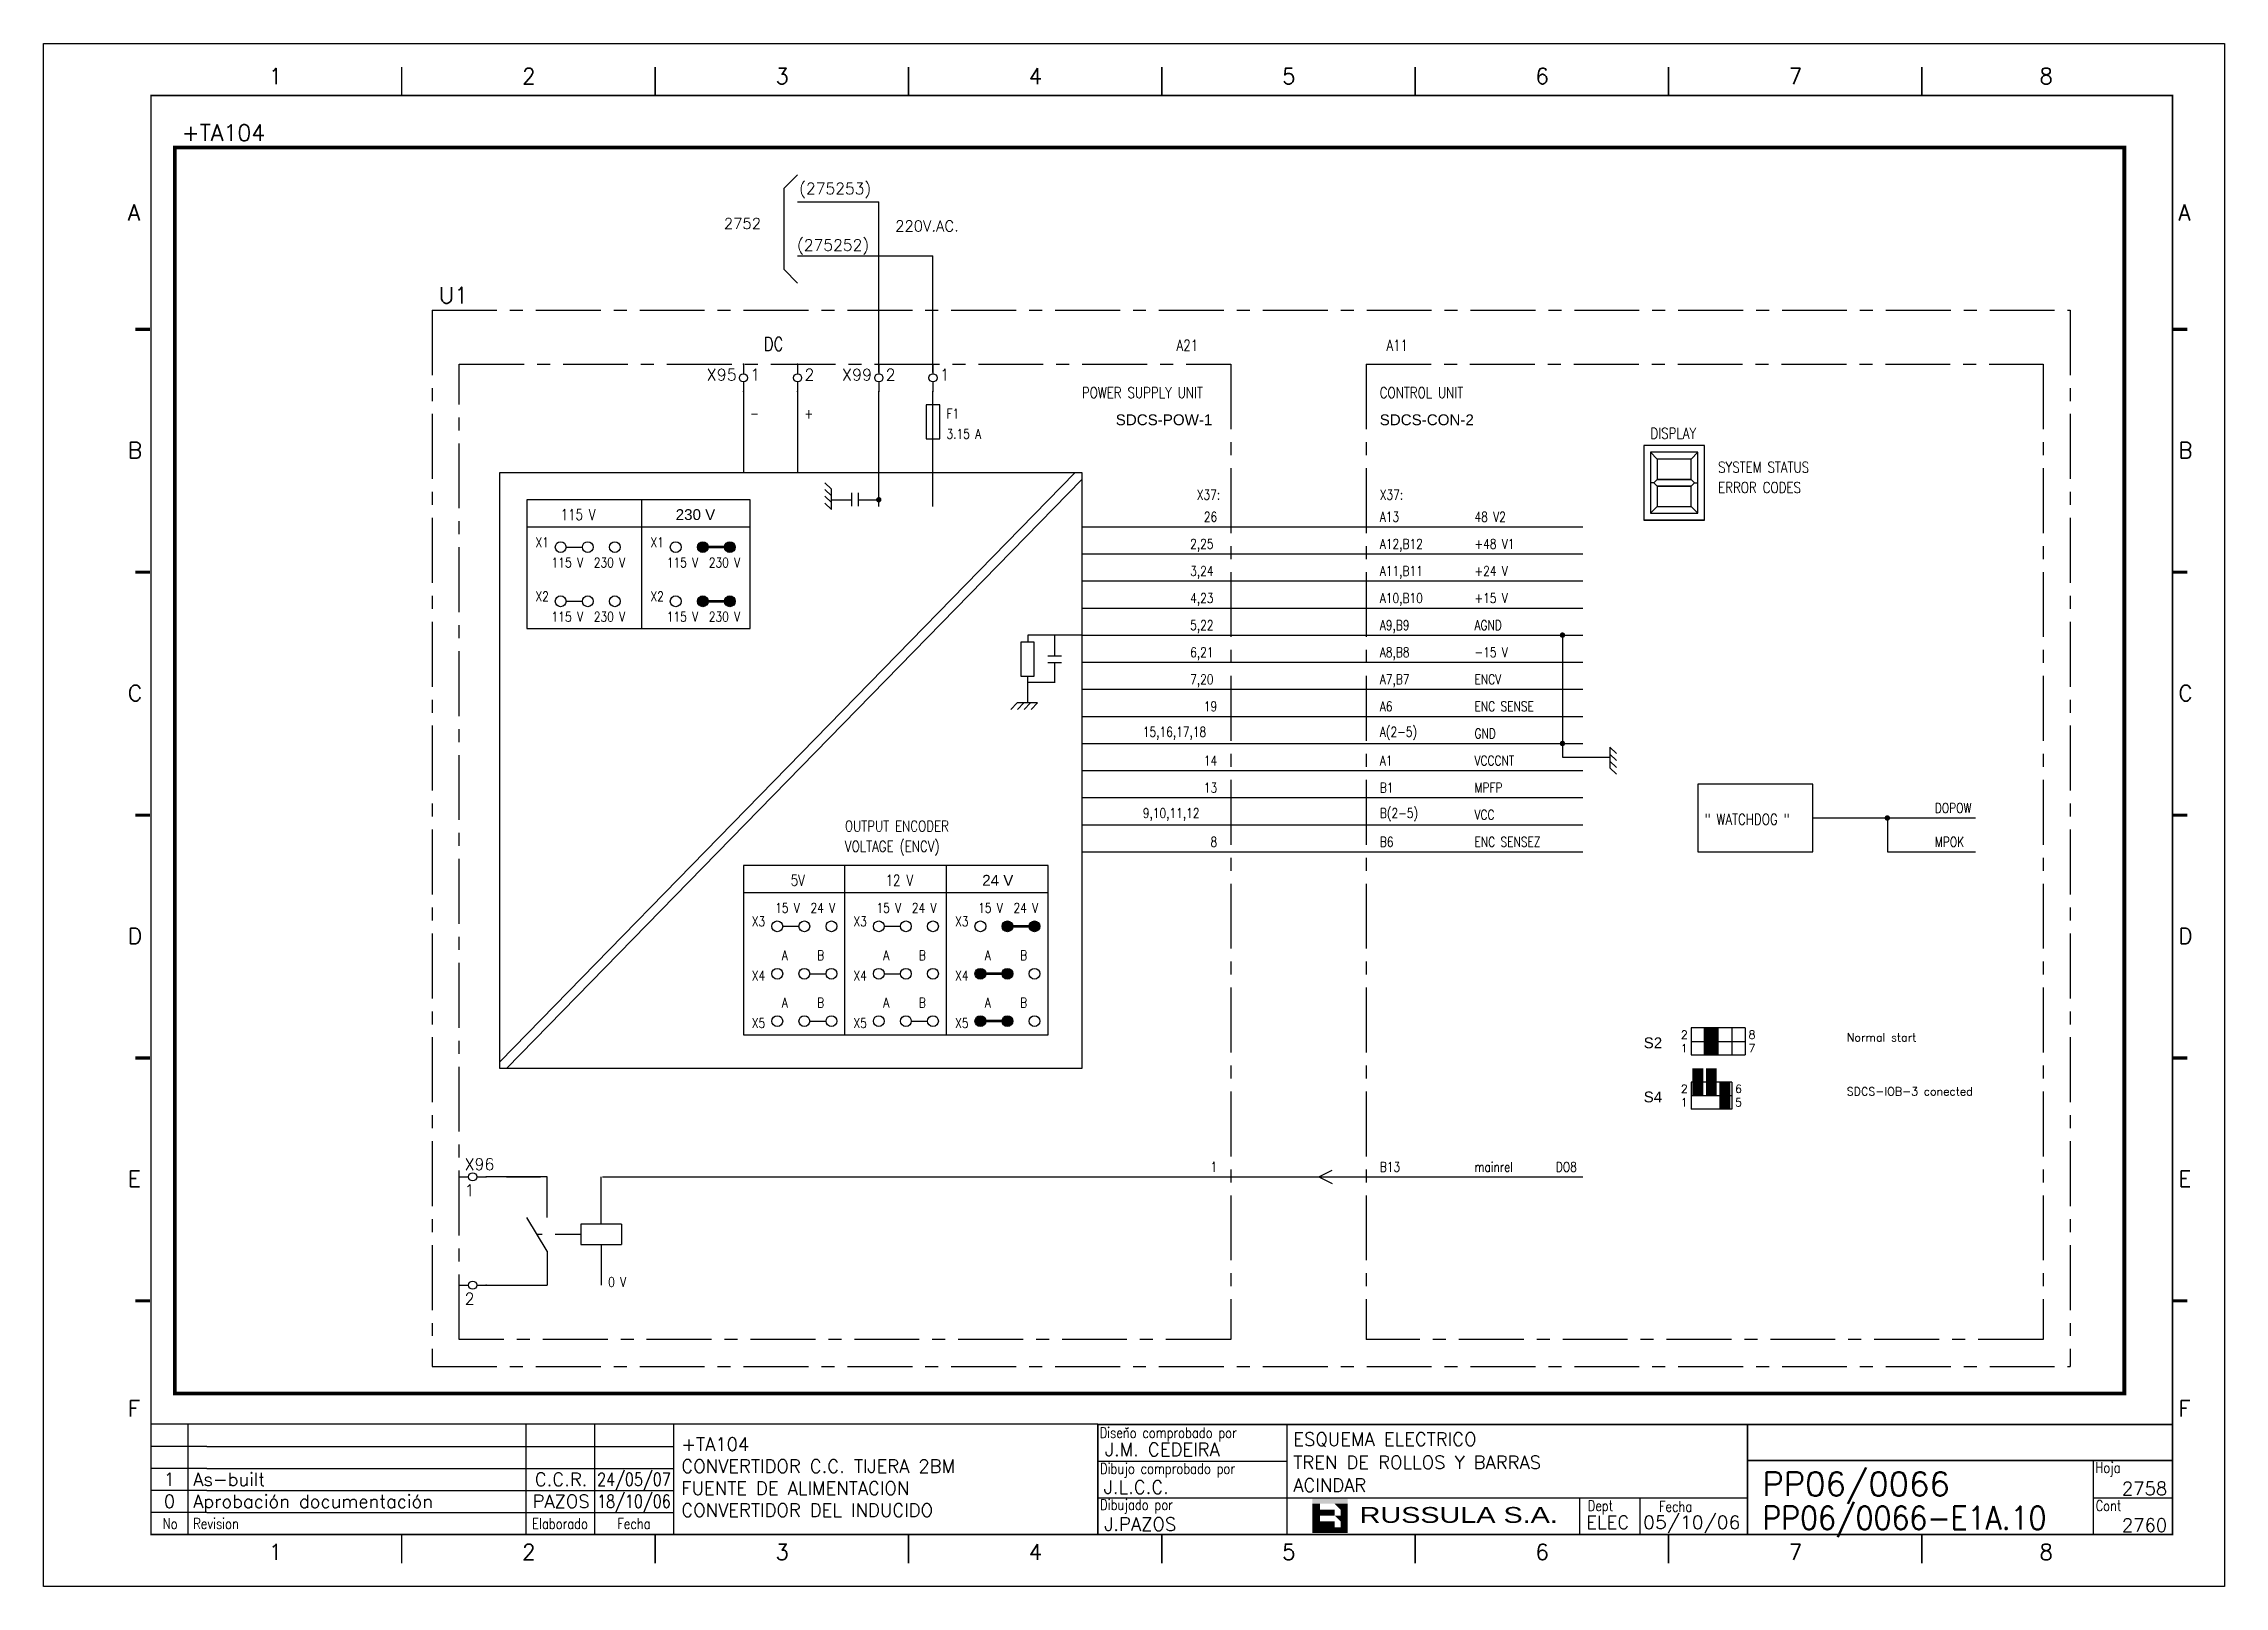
# Model space of a CAD drawing. Extents: x -25 to 1044, y -25744 to 292.
# Drawn here: x 432.8 to 852.8, y -20972.9 to -20675.9 of the extents above; entities that cross this region are included whole.
import ezdxf
from ezdxf.enums import TextEntityAlignment as Align

# ---------------------------------------------------------------- set-up
doc = ezdxf.new("R2010")
doc.units = 0
doc.header["$LTSCALE"] = 10
doc.header["$MEASUREMENT"] = 0
for name, pattern in [('CENTER', [2, 1.25, -0.25, 0.25, -0.25]), ('DASHDOT', [1, 0.5, -0.25, 0, -0.25]), ('DASHED', [0.75, 0.5, -0.25])]:
    doc.linetypes.add(name, pattern=pattern)
doc.layers.get('0').update_dxf_attribs({"linetype": 'CONTINUOUS'})
for name, color, linetype in [('1', 7, 'CONTINUOUS'), ('10', 5, 'CONTINUOUS'), ('2', 7, 'CONTINUOUS'), ('25', 3, 'CONTINUOUS'), ('25K', 4, 'DASHED'), ('25PK', 4, 'CENTER'), ('35', 2, 'CONTINUOUS'), ('8', 1, 'CONTINUOUS'), ('9', 6, 'CONTINUOUS'), ('DIBUJO', 7, 'CONTINUOUS'), ('NODE', 7, 'CONTINUOUS')]:
    doc.layers.add(name, color=color, linetype=linetype)
doc.styles.add('ABBSTYLE', font='ROMANS.SHX', dxfattribs={"width": 0.8})
doc.styles.add('HELV', font='HELVBLD.SHX', dxfattribs={"width": 1.2})
doc.styles.add('HELVETICA', font='HELV.SHX')
doc.styles.add('LABEL', font='SIMPLEX', dxfattribs={"width": 0.8, "height": 4})
doc.styles.add('ROMANS', font='romans')
doc.styles.get("Standard").update_dxf_attribs({"font": 'simplex'})

msp = doc.modelspace()

# ---------------------------------------------------------------- texts
at = {"layer": '2', "color": 6}
for s, height, p in [('+TA104', 3.129, (459.42, -20694.63)), ('(275253)', 2.19, (578.35, -20704.92)), ('(275252)', 2.19, (577.94, -20715.8)), ('U1', 3.129, (508.96, -20725.92))]:
    msp.add_text(s, height=height, dxfattribs=at).set_placement(p)
at = {"layer": '2', "color": 7}
for s, height, style, p in [('2752', 2.086, 'ROMANS', (563.85, -20711.58)), ('220V.AC.', 2.086, 'ROMANS', (596.85, -20712.07)), ('S2', 2.086, 'HELV', (741, -20869.32)), ('Normal start', 1.5643, 'ROMANS', (780.11, -20868.01)), ('S4', 2.086, 'HELV', (741, -20879.74)), ('SDCS-IOB-3 conected', 1.5643, 'ROMANS', (780.11, -20878.41))]:
    msp.add_text(s, height=height, dxfattribs=dict(at, style=style)).set_placement(p)
at = {"layer": '2', "color": 7, "style": 'ROMANS'}
for s, p in [('2', (748.82, -20866.71)), ('1', (748.82, -20869.32)), ('8', (761.86, -20866.71)), ('7', (761.86, -20869.32)), ('2', (748.82, -20877.14)), ('6', (759.25, -20877.14)), ('1', (748.82, -20879.74)), ('5', (759.25, -20879.74))]:
    msp.add_text(s, height=1.56, dxfattribs=at).set_placement(p, align=Align.MIDDLE)
at = {"layer": '25', "style": 'ABBSTYLE', "width": 0.8}
for s, height, p in [('DC', 2.607, (571.53, -20735.04)), ('A21', 2.086, (651.05, -20735.04)), ('A11', 2.086, (691.46, -20735.04)), ('POWER SUPPLY UNIT', 2.0858, (632.8, -20744.17)), ('CONTROL UNIT', 2.0858, (690.16, -20744.17)), ('-', 1.88, (568.92, -20748.08)), ('+', 1.88, (579.35, -20748.08)), ('F1', 1.877, (606.73, -20748.08)), ('3.15 A', 1.877, (606.73, -20751.99)), ('DISPLAY', 2.086, (742.3, -20751.99)), ('SYSTEM STATUS', 2.0858, (755.34, -20758.51)), ('ERROR CODES', 2.0858, (755.34, -20762.42)), ('X37:', 1.877, (654.96, -20763.72)), ('X37:', 1.877, (690.16, -20763.72)), ('115 V', 2.086, (532.42, -20767.63)), ('26', 1.877, (656.27, -20767.95)), ('A13', 1.877, (690.16, -20767.95)), ('48 V2', 1.877, (708.41, -20767.95)), ('X1', 1.877, (527.55, -20772.85)), ('X1', 1.877, (549.71, -20772.85)), ('2,25', 1.877, (653.66, -20773.17)), ('A12,B12', 1.877, (690.16, -20773.17)), ('+48 V1', 1.877, (708.41, -20773.17)), ('115 V', 1.877, (530.68, -20776.76)), ('230 V', 1.877, (538.8, -20776.76)), ('115 V', 1.877, (552.85, -20776.76)), ('230 V', 1.877, (560.96, -20776.76)), ('3,24', 1.877, (653.66, -20778.38)), ('A11,B11', 1.877, (690.16, -20778.38)), ('+24 V', 1.877, (708.41, -20778.38)), ('X2', 1.877, (527.55, -20783.28)), ('X2', 1.877, (549.71, -20783.28)), ('115 V', 1.877, (530.68, -20787.19)), ('230 V', 1.877, (538.8, -20787.19)), ('115 V', 1.877, (552.85, -20787.19)), ('230 V', 1.877, (560.96, -20787.19)), ('4,23', 1.877, (653.66, -20783.6)), ('A10,B10', 1.877, (690.16, -20783.6)), ('+15 V', 1.877, (708.41, -20783.6)), ('5,22', 1.877, (653.66, -20788.81)), ('A9,B9', 1.877, (690.16, -20788.81)), ('AGND', 1.877, (708.41, -20788.81)), ('6,21', 1.877, (653.66, -20794.03)), ('A8,B8', 1.877, (690.16, -20794.03)), ('-15 V', 1.877, (708.41, -20794.03)), ('7,20', 1.877, (653.66, -20799.24)), ('A7,B7', 1.877, (690.16, -20799.24)), ('ENCV', 1.877, (708.41, -20799.24)), ('19', 1.877, (656.27, -20804.45)), ('A6', 1.877, (690.16, -20804.45)), ('ENC SENSE', 1.877, (708.41, -20804.45)), ('15,16,17,18', 1.8772, (644.53, -20809.35)), ('A(2-5)', 1.877, (690.16, -20809.35)), ('GND', 1.877, (708.41, -20809.67)), ('14', 1.877, (656.27, -20814.88)), ('A1', 1.877, (690.16, -20814.88)), ('VCCCNT', 1.877, (708.41, -20814.88)), ('13', 1.877, (656.27, -20820.1)), ('B1', 1.877, (690.16, -20820.1)), ('MPFP', 1.877, (708.41, -20820.1)), ('9,10,11,12', 1.877, (644.53, -20824.99)), ('B(2-5)', 1.877, (690.16, -20824.99)), ('VCC', 1.877, (708.41, -20825.31)), ('DOPOW', 1.877, (797.06, -20824.01)), ('OUTPUT ENCODER', 2.0858, (587.17, -20827.6)), ('" WATCHDOG "', 2.0858, (752.73, -20826.3)), ('VOLTAGE (ENCV)', 2.0858, (587.17, -20831.51)), ('8', 1.88, (657.57, -20830.53)), ('B6', 1.877, (690.16, -20830.53)), ('ENC SENSEZ', 1.877, (708.41, -20830.53)), ('MPOK', 1.877, (797.06, -20830.53)), ('5V', 2.086, (576.74, -20838.03)), ('12 V', 2.086, (595, -20838.03)), ('X3', 1.877, (569.26, -20845.85)), ('15 V', 1.877, (573.7, -20843.24)), ('24 V', 1.877, (580.51, -20843.24)), ('X3', 1.877, (588.82, -20845.85)), ('15 V', 1.877, (593.26, -20843.24)), ('24 V', 1.877, (600.07, -20843.24)), ('X3', 1.877, (608.37, -20845.85)), ('15 V', 1.877, (612.81, -20843.24)), ('24 V', 1.877, (619.62, -20843.24)), ('A', 1.88, (575.01, -20852.37)), ('B', 1.88, (581.82, -20852.37)), ('A', 1.88, (594.56, -20852.37)), ('B', 1.88, (601.37, -20852.37)), ('A', 1.88, (614.12, -20852.37)), ('B', 1.88, (620.93, -20852.37)), ('X4', 1.877, (569.26, -20856.28)), ('X4', 1.877, (569.26, -20856.28)), ('X4', 1.877, (588.82, -20856.28)), ('X4', 1.877, (588.82, -20856.28)), ('X4', 1.877, (608.37, -20856.28)), ('X4', 1.877, (608.37, -20856.28)), ('A', 1.88, (575.01, -20861.49)), ('B', 1.88, (581.82, -20861.49)), ('A', 1.88, (594.56, -20861.49)), ('B', 1.88, (601.37, -20861.49)), ('A', 1.88, (614.12, -20861.49)), ('B', 1.88, (620.93, -20861.49)), ('X5', 1.877, (569.26, -20865.41)), ('X5', 1.877, (588.82, -20865.41)), ('X5', 1.877, (608.37, -20865.41)), ('1', 1.88, (657.57, -20893.1)), ('B13', 1.877, (690.16, -20893.1)), ('mainrel', 1.877, (708.41, -20893.1)), ('DO8', 1.877, (724.05, -20893.1)), ('0 V', 1.877, (541.55, -20915.26))]:
    msp.add_text(s, height=height, dxfattribs=at).set_placement(p)
at = {"layer": '25', "style": 'HELV'}
for s, p in [('SDCS-POW-1', (639.32, -20749.38)), ('SDCS-CON-2', (690.16, -20749.38)), ('230 V', (554.58, -20767.63)), ('24 V', (613.61, -20838.03))]:
    msp.add_text(s, height=2.086, dxfattribs=at).set_placement(p)

# ---------------------------------------------------------------- blocks, each defined once
blk = doc.blocks.new('NOD', base_point=(237.5, 170))
at = {"layer": 'NODE'}
blk.add_point((237.5, 170), dxfattribs=at)
blk = doc.blocks.new('$$PLL21C')
for p, q in [((-2.5, 0), (-0.75, 0)), ((0.75, 0), (2.5, 0))]:
    blk.add_line(p, q)
at = {"layer": '2'}
blk.add_circle((0, 0), 0.75, dxfattribs=at)
for p in [(-2.5, 0), (2.5, 0)]:
    blk.add_blockref('NOD', p, dxfattribs=at)
at = {"layer": '8'}
blk.add_attdef('*A', (-1.5, -3.575), '', height=2.15, dxfattribs=at)
at = {"layer": '9'}
blk.add_attdef('ID', (-1.5, 1.25), '', height=2.15, dxfattribs=at)
blk = doc.blocks.new('$$PLU21C')
for p, q in [((0, 2.5), (0, 0.75)), ((0, -0.75), (0, -2.5))]:
    blk.add_line(p, q)
at = {"layer": '2'}
blk.add_circle((0, 0), 0.75, dxfattribs=at)
for p in [(0, 2.5), (0, -2.5)]:
    blk.add_blockref('NOD', p, dxfattribs=at)
at = {"layer": '8'}
blk.add_attdef('*A', (1.25, -0.5), '', height=2.15, dxfattribs=at)
at = {"layer": '9'}
blk.add_attdef('ID', text='', height=2.15, dxfattribs=at).set_placement((-1.25, -0.5), align=Align.RIGHT)
blk = doc.blocks.new('newcajec')
at = {"layer": '1'}
for p, q in [((179.4, 20.85), (0.13, 20.85)), ((7, 20.85), (7, 0)), ((71, 20.85), (71, 0)), ((84, 20.85), (84, 0.09)), ((99, 20.85), (99, 0)), ((215.2, 20.8), (215.2, 0)), ((10.6, 16.64), (0, 16.64)), ((10.6, 16.64), (99, 16.64)), ((184.64, 20.18), (184.81, 20.01)), ((184.81, 20.01), (185.18, 20.25)), ((10.6, 12.48), (0, 12.48)), ((10.6, 12.48), (99, 12.48)), ((179.4, 13.87), (215.2, 13.87)), ((368, 14.06), (368, 0)), ((10.6, 8.32), (0, 8.32)), ((10.6, 8.32), (99, 8.32)), ((10.6, 4.16), (0, 4.16)), ((10.6, 4.16), (99, 4.16)), ((179.4, 6.93), (267.63, 6.93)), ((267.63, 6.93), (302.5, 6.93)), ((270.63, 6.91), (270.63, 0)), ((282.07, 6.93), (282.07, 0)), ((368, 6.93), (383, 6.93))]:
    blk.add_line(p, q, dxfattribs=at)
for points in [[(47.5, 272.5, 0.3, 0.3, 0), (47.5, 277.91, 0.3, 0.3, 0)], [(95.5, 272.5, 0.3, 0.3, 0), (95.5, 277.91, 0.3, 0.3, 0)], [(143.5, 272.5, 0.3, 0.3, 0), (143.5, 277.91, 0.3, 0.3, 0)], [(191.5, 272.5, 0.3, 0.3, 0), (191.5, 277.91, 0.3, 0.3, 0)], [(239.5, 272.5, 0.3, 0.3, 0), (239.5, 277.91, 0.3, 0.3, 0)], [(287.5, 272.5, 0.3, 0.3, 0), (287.5, 277.91, 0.3, 0.3, 0)], [(335.5, 272.5, 0.3, 0.3, 0), (335.5, 277.91, 0.3, 0.3, 0)], [(-2.99, 228.23, 0.6, 0.6, 0), (-0.18, 228.23, 0.6, 0.6, 0)], [(383.01, 228.23, 0.6, 0.6, 0), (385.82, 228.23, 0.6, 0.6, 0)], [(-2.99, 182.23, 0.6, 0.6, 0), (-0.18, 182.23, 0.6, 0.6, 0)], [(383.01, 182.23, 0.6, 0.6, 0), (385.82, 182.23, 0.6, 0.6, 0)], [(-2.99, 136.23, 0.6, 0.6, 0), (-0.18, 136.23, 0.6, 0.6, 0)], [(383.01, 136.23, 0.6, 0.6, 0), (385.82, 136.23, 0.6, 0.6, 0)], [(-2.99, 90.23, 0.6, 0.6, 0), (-0.18, 90.23, 0.6, 0.6, 0)], [(383.01, 90.23, 0.6, 0.6, 0), (385.82, 90.23, 0.6, 0.6, 0)], [(-2.99, 44.23, 0.6, 0.6, 0), (-0.18, 44.23, 0.6, 0.6, 0)], [(383.01, 44.23, 0.6, 0.6, 0), (385.82, 44.23, 0.6, 0.6, 0)], [(383, 20.8, 0.3, 0.3, 0), (179.4, 20.8, 0.3, 0.3, 0), (179.4, 0, 0.3, 0.3, 0)], [(302.5, 20.8, 0.3, 0.3, 0), (302.5, 0, 0.3, 0.3, 0)], [(302.5, 14, 0.3, 0.3, 0), (383, 14, 0.3, 0.3, 0)], [(47.5, -5.5, 0.3, 0.3, 0), (47.5, -0.09, 0.3, 0.3, 0)], [(95.5, -5.5, 0.3, 0.3, 0), (95.5, -0.09, 0.3, 0.3, 0)], [(143.5, -5.5, 0.3, 0.3, 0), (143.5, -0.09, 0.3, 0.3, 0)], [(191.5, -5.5, 0.3, 0.3, 0), (191.5, -0.09, 0.3, 0.3, 0)], [(239.5, -5.5, 0.3, 0.3, 0), (239.5, -0.09, 0.3, 0.3, 0)], [(287.5, -5.5, 0.3, 0.3, 0), (287.5, -0.09, 0.3, 0.3, 0)], [(335.5, -5.5, 0.3, 0.3, 0), (335.5, -0.09, 0.3, 0.3, 0)]]:
    blk.add_lwpolyline(points, format="xyseb", dxfattribs=at)
at = {"layer": '1', "const_width": 0.3}
blk.add_lwpolyline([(0, 0), (0, 272.5), (383, 272.5), (383, 0)], close=True, dxfattribs=at)
at = {"layer": '2', "color": 14}
for p, q in [((221.42, 4.69), (221.42, 5.81)), ((221.42, 2.47), (221.42, 3.58))]:
    blk.add_line(p, q, dxfattribs=at)
for points in [[(220.05, 5.81), (220.05, 6.92), (226.74, 5.81), (226.74, 6.92)], [(221.42, 2.47), (220.05, 2.47), (221.42, 5.81), (220.05, 5.81)], [(221.42, 4.69), (224.25, 4.69), (221.42, 3.58), (224.25, 3.58)], [(224.25, 5.81), (225.37, 5.81), (225.37, 4.69)], [(225.37, 5.81), (226.74, 5.81), (225.37, 1.35), (226.74, 1.35)], [(224.25, 0.24), (224.25, 2.47), (220.05, 0.24), (220.05, 2.47)], [(224.25, 3.58), (225.37, 3.58), (225.37, 2.47)], [(226.74, 1.35), (226.74, 0.24), (224.25, 1.35), (224.25, 0.24)]]:
    blk.add_solid(points, dxfattribs=at)
at = {"layer": '1', "style": 'ROMANS'}
for s, p in [('1', (22.29, 274.68)), ('2', (70.29, 274.68)), ('3', (118.29, 274.68)), ('4', (166.29, 274.68)), ('5', (214.29, 274.68)), ('6', (262.29, 274.68)), ('7', (310.29, 274.68)), ('8', (357.79, 274.68)), ('A', (-4.37, 248.84)), ('A', (384.13, 248.84)), ('B', (-4.37, 203.84)), ('B', (384.13, 203.84)), ('C', (-4.37, 157.84)), ('C', (384.13, 157.84)), ('D', (-4.37, 111.84)), ('D', (384.13, 111.84)), ('E', (-4.37, 65.84)), ('E', (384.13, 65.84)), ('F', (-4.37, 22.34)), ('F', (384.13, 22.34)), ('1', (22.29, -4.82)), ('2', (70.29, -4.82)), ('3', (118.29, -4.82)), ('4', (166.29, -4.82)), ('5', (214.29, -4.82)), ('6', (262.29, -4.82)), ('7', (310.29, -4.82)), ('8', (357.79, -4.82))]:
    blk.add_text(s, height=3, dxfattribs=at).set_placement(p)
at = {"layer": '1', "style": 'LABEL', "width": 0.8}
for s, p in [('Diseno comprobado por', (179.73, 18.27)), ('Dibujo comprobado por', (179.81, 11.47)), ('Hoja', (368.38, 11.66)), ('Dibujado por', (179.83, 4.64)), ('Fecha', (285.71, 4.3)), ('Cont', (368.43, 4.46)), ('No', (2.23, 1.05)), ('Revision', (8, 1.05))]:
    blk.add_text(s, height=2, dxfattribs=at).set_placement(p)
for s, p in [('Dept', (274.61, 4.44)), ('Elaborado', (77.5, 1.05)), ('Fecha', (91.5, 1.05))]:
    blk.add_text(s, height=2, dxfattribs=at).set_placement(p, align=Align.CENTER)
at = {"layer": '10', "style": 'ROMANS'}
for tag, p in [('REV41', (3.5, 18.74)), ('REV43', (77.7, 18.74)), ('REV31', (3.5, 14.58)), ('REV33', (77.7, 14.58)), ('REV21', (3.5, 10.42)), ('REV23', (77.7, 10.42)), ('REV11', (3.5, 6.27)), ('REV13', (77.7, 6.27))]:
    blk.add_attdef(tag, text='', height=2.5, dxfattribs=at).set_placement(p, align=Align.MIDDLE)
for tag, p, height in [('REV42', (8, 17.49), 2.5), ('SHEETNAME1', (100.5, 15.83), 2.5), ('DESIGNCHECK', (180.74, 14.83), 2.5), ('DOCUMENTTYPE', (216.43, 16.8), 2.5), ('NOTA', (305.32, 15.8), 3), ('REV32', (8, 13.33), 2.5), ('SHEETNAME2', (100.5, 11.67), 2.5), ('OBJECT', (216.43, 12.4), 2.5), ('REV22', (8, 9.17), 2.5), ('SHEETNAME3', (100.5, 7.51), 2.5), ('DRAWINGCHECK', (180.53, 7.71), 2.5), ('CUSTOMER', (216.43, 8.08), 2.5), ('ORDER', (305.32, 7.3), 4.5), ('REV12', (8, 5.01), 2.5), ('SHEETNAME4', (100.5, 3.35), 2.5), ('DOCUMENT_ID', (305.32, 0.93), 4.4), ('USER', (180.63, 0.71), 2.5), ('DEPARTMENT', (271.93, 1.05), 2.5)]:
    blk.add_attdef(tag, p, '', height=height, dxfattribs=at)
for tag, width, p, p2 in [('REV44', 1.221199, (84.53, 17.49), (98.48, 17.49)), ('REV34', 1.221199, (84.53, 13.33), (98.48, 13.33)), ('REV24', 1.221199, (84.53, 9.17), (98.48, 9.17)), ('REV14', 1.221199, (84.53, 5.01), (98.48, 5.01)), ('CREATED2', 7.039915, (282.71, 1.05), (301.14, 1.05))]:
    blk.add_attdef(tag, text='', height=2.5, dxfattribs=dict(at, width=width)).set_placement(p, p2, align=Align.FIT)
for tag, p in [('SHEET', (382, 7.43)), ('NEXTSHEET', (382, 0.5))]:
    blk.add_attdef(tag, text='', height=2.5, dxfattribs=at).set_placement(p, align=Align.RIGHT)
at = {"layer": 'DIBUJO', "color": 14, "style": 'HELVETICA', "width": 1.3}
blk.add_text('RUSSULA S.A.', height=3, dxfattribs=at).set_placement((229, 2.19))

# ---------------------------------------------------------------- linework, layer by layer
at = {"layer": '2', "color": 7}
for p, q in [((575.44, -20703.76), (578.05, -20701.15)), ((575.44, -20719.4), (575.44, -20703.76)), ((578.05, -20706.36), (593.69, -20706.36)), ((593.69, -20739.21), (593.69, -20706.36)), ((578.05, -20716.79), (604.12, -20716.79)), ((604.12, -20739.21), (604.12, -20716.79)), ((578.05, -20722.01), (575.44, -20719.4)), ((760.56, -20865.41), (750.13, -20865.41)), ((750.13, -20865.41), (750.13, -20870.62)), ((752.73, -20870.62), (752.73, -20865.41)), ((755.34, -20870.62), (755.34, -20865.41)), ((757.95, -20865.41), (757.95, -20870.62)), ((760.56, -20865.41), (760.56, -20870.62)), ((750.13, -20868.01), (760.56, -20868.01)), ((750.13, -20870.62), (760.56, -20870.62)), ((750.13, -20870.62), (760.56, -20870.62)), ((750.13, -20875.83), (750.13, -20881.05)), ((757.95, -20875.83), (750.13, -20875.83)), ((757.95, -20875.83), (757.95, -20881.05)), ((750.13, -20878.44), (757.95, -20878.44)), ((757.95, -20881.05), (750.13, -20881.05))]:
    msp.add_line(p, q, dxfattribs=at)
at = {"layer": '2', "color": 3, "linetype": 'DASHDOT', "const_width": 0.73}
msp.add_lwpolyline([(458.11, -20695.93), (833.56, -20695.93), (833.56, -20935.8), (458.11, -20935.8), (458.11, -20695.93)], dxfattribs=at)
at = {"layer": '2', "color": 7, "const_width": 1.04}
for points in [[(559.28, -20772.85, 1), (560.32, -20772.85, 1)], [(564.49, -20772.85, 1), (565.53, -20772.85, 1)], [(559.28, -20783.28, 1), (560.32, -20783.28, 1)], [(564.49, -20783.28, 1), (565.53, -20783.28, 1)], [(617.94, -20845.85, 1), (618.98, -20845.85, 1)], [(623.15, -20845.85, 1), (624.2, -20845.85, 1)], [(612.72, -20854.98, 1), (613.77, -20854.98, 1)], [(617.94, -20854.98, 1), (618.98, -20854.98, 1)], [(612.72, -20864.1, 1), (613.77, -20864.1, 1)], [(617.94, -20864.1, 1), (618.98, -20864.1, 1)]]:
    msp.add_lwpolyline(points, format="xyb", close=True, dxfattribs=at)
at = {"layer": '2', "color": 7, "const_width": 0.521}
for points in [[(560.79, -20772.85), (564.13, -20772.85)], [(560.79, -20783.28), (564.13, -20783.28)], [(619.45, -20845.85), (622.79, -20845.85)], [(614.24, -20854.98), (617.57, -20854.98)], [(614.24, -20864.1), (617.57, -20864.1)]]:
    msp.add_lwpolyline(points, dxfattribs=at)
at = {"layer": '2', "color": 7}
for points in [[(752.73, -20865.41), (752.73, -20870.62), (755.34, -20865.41), (755.34, -20870.62)], [(750.39, -20878.4), (750.39, -20873.18), (752.47, -20878.4), (752.47, -20873.18)], [(752.99, -20878.4), (752.99, -20873.18), (755.08, -20878.4), (755.08, -20873.18)], [(755.6, -20881.05), (755.6, -20875.83), (757.69, -20881.05), (757.69, -20875.83)]]:
    msp.add_solid(points, dxfattribs=at)
at = {"layer": '25'}
for p, q in [((568.92, -20763.72), (525.9, -20763.72)), ((525.9, -20763.72), (525.9, -20788.49)), ((548.06, -20788.49), (548.06, -20763.72)), ((568.92, -20788.49), (568.92, -20763.72)), ((525.9, -20768.94), (568.92, -20768.94)), ((525.9, -20788.49), (568.92, -20788.49)), ((626.28, -20834.12), (567.62, -20834.12)), ((567.62, -20834.12), (567.62, -20866.71)), ((587.17, -20866.71), (587.17, -20834.12)), ((606.73, -20866.71), (606.73, -20834.12)), ((626.28, -20866.71), (626.28, -20834.12)), ((567.62, -20839.33), (626.28, -20839.33)), ((567.62, -20866.71), (626.28, -20866.71))]:
    msp.add_line(p, q, dxfattribs=at)
at = {"layer": '25K'}
msp.add_line((536.33, -20905.17), (527.86, -20905.17), dxfattribs=at)
at = {"layer": '25PK'}
for p, q in [((507.65, -20727.22), (823.13, -20727.22)), ((507.65, -20727.22), (823.13, -20727.22)), ((507.65, -20727.22), (507.65, -20930.59)), ((507.65, -20727.22), (507.65, -20930.59)), ((823.13, -20727.22), (823.13, -20930.59)), ((512.87, -20925.37), (512.87, -20737.65)), ((512.87, -20737.65), (661.48, -20737.65)), ((661.48, -20737.65), (661.48, -20925.37)), ((687.55, -20737.65), (687.55, -20925.37)), ((687.55, -20737.65), (817.91, -20737.65)), ((817.91, -20737.65), (817.91, -20925.37)), ((661.48, -20925.37), (512.87, -20925.37)), ((817.91, -20925.37), (687.55, -20925.37)), ((507.65, -20930.59), (823.13, -20930.59))]:
    msp.add_line(p, q, dxfattribs=at)
at = {"layer": '35'}
for p, q in [((567.62, -20742.86), (567.62, -20758.51)), ((578.05, -20742.86), (578.05, -20758.51)), ((593.69, -20765.03), (593.69, -20742.86)), ((604.12, -20765.03), (604.12, -20742.86)), ((602.82, -20745.47), (602.82, -20751.99)), ((605.42, -20745.47), (602.82, -20745.47)), ((605.42, -20751.99), (605.42, -20745.47)), ((602.82, -20751.99), (605.42, -20751.99)), ((752.73, -20753.29), (741, -20753.29)), ((741, -20753.29), (741, -20767.63)), ((751.43, -20754.6), (742.3, -20754.6)), ((742.3, -20754.6), (742.3, -20761.12)), ((743.61, -20755.9), (742.3, -20754.6)), ((750.13, -20755.9), (743.61, -20755.9)), ((743.61, -20755.9), (743.61, -20759.81)), ((750.13, -20755.9), (751.43, -20754.6)), ((750.13, -20759.81), (750.13, -20755.9)), ((751.43, -20761.12), (751.43, -20754.6)), ((752.73, -20767.63), (752.73, -20753.29)), ((520.69, -20873.23), (520.69, -20758.51)), ((520.69, -20871.92), (631.5, -20758.51)), ((520.69, -20758.51), (632.8, -20758.51)), ((521.99, -20873.23), (632.8, -20759.81)), ((584.57, -20761.68), (583.3, -20760.46)), ((632.8, -20758.51), (632.8, -20873.23)), ((742.3, -20759.81), (742.3, -20766.33)), ((742.96, -20760.46), (742.31, -20760.46)), ((743.61, -20759.81), (742.96, -20760.46)), ((742.96, -20760.46), (743.61, -20761.12)), ((750.13, -20759.81), (743.61, -20759.81)), ((743.61, -20759.81), (750.13, -20759.81)), ((750.13, -20759.81), (750.78, -20760.46)), ((750.78, -20760.46), (750.13, -20761.12)), ((750.78, -20760.46), (751.42, -20760.46)), ((751.43, -20766.33), (751.43, -20759.81)), ((584.57, -20762.95), (583.3, -20761.74)), ((584.57, -20764.25), (583.3, -20763.03)), ((584.57, -20765.61), (583.3, -20764.39)), ((584.57, -20765.61), (584.57, -20761.67)), ((588.42, -20762.39), (588.42, -20764.99)), ((589.73, -20762.39), (589.73, -20764.99)), ((750.13, -20761.12), (743.61, -20761.12)), ((743.61, -20761.12), (750.13, -20761.12)), ((743.61, -20761.12), (743.61, -20765.03)), ((750.13, -20765.03), (750.13, -20761.12)), ((632.8, -20768.94), (729.27, -20768.94)), ((741, -20767.63), (752.73, -20767.63)), ((752.73, -20767.63), (741, -20767.63)), ((743.61, -20765.03), (742.3, -20766.33)), ((742.3, -20766.33), (751.43, -20766.33)), ((743.61, -20765.03), (750.13, -20765.03)), ((750.13, -20765.03), (751.43, -20766.33)), ((533.46, -20772.85), (536.59, -20772.85)), ((560.84, -20772.85), (563.97, -20772.85)), ((632.8, -20774.15), (729.27, -20774.15)), ((632.8, -20779.37), (729.27, -20779.37)), ((533.46, -20783.28), (536.59, -20783.28)), ((560.84, -20783.28), (563.97, -20783.28)), ((632.8, -20784.58), (729.27, -20784.58)), ((632.8, -20789.79), (729.27, -20789.79)), ((621.04, -20791.15), (621.04, -20797.67)), ((623.64, -20791.15), (621.04, -20791.15)), ((623.64, -20797.67), (623.64, -20791.15)), ((626.25, -20793.76), (628.86, -20793.76)), ((621.04, -20797.67), (623.64, -20797.67)), ((626.25, -20795.06), (628.86, -20795.06)), ((632.8, -20795.01), (729.27, -20795.01)), ((632.8, -20800.22), (729.27, -20800.22)), ((620.32, -20802.83), (619.1, -20804.09)), ((624.26, -20802.83), (620.32, -20802.83)), ((621.6, -20802.83), (620.38, -20804.09)), ((622.9, -20802.83), (621.68, -20804.09)), ((624.26, -20802.83), (623.04, -20804.09)), ((632.8, -20805.44), (729.27, -20805.44)), ((632.8, -20810.65), (729.27, -20810.65)), ((734.48, -20811.37), (735.75, -20812.59)), ((734.48, -20811.37), (734.48, -20815.31)), ((734.48, -20812.73), (735.75, -20813.95)), ((734.48, -20814.03), (735.75, -20815.25)), ((632.8, -20815.87), (729.27, -20815.87)), ((734.48, -20815.31), (735.75, -20816.53)), ((773.59, -20818.47), (751.43, -20818.47)), ((751.43, -20818.47), (751.43, -20831.51)), ((773.59, -20831.51), (773.59, -20818.47)), ((632.8, -20821.08), (729.27, -20821.08)), ((632.8, -20826.3), (729.27, -20826.3)), ((632.8, -20831.51), (729.27, -20831.51)), ((751.43, -20831.51), (773.59, -20831.51)), ((575.18, -20845.85), (578.31, -20845.85)), ((594.73, -20845.85), (597.86, -20845.85)), ((619.5, -20845.85), (622.63, -20845.85)), ((580.39, -20854.98), (583.52, -20854.98)), ((594.73, -20854.98), (597.86, -20854.98)), ((594.73, -20854.98), (597.86, -20854.98)), ((614.29, -20854.98), (617.42, -20854.98)), ((614.29, -20854.98), (617.42, -20854.98)), ((580.39, -20864.1), (583.52, -20864.1)), ((599.95, -20864.1), (603.08, -20864.1)), ((614.29, -20864.1), (617.42, -20864.1)), ((632.8, -20873.23), (520.69, -20873.23)), ((529.81, -20894.08), (518.08, -20894.08)), ((521.99, -20894.08), (528.51, -20894.08)), ((529.81, -20901.91), (529.81, -20894.08)), ((540.24, -20903.21), (540.24, -20894.08)), ((540.5, -20894.08), (729.27, -20894.08)), ((678.43, -20894.08), (681.03, -20892.78)), ((678.43, -20894.08), (681.03, -20895.39)), ((529.81, -20908.42), (525.9, -20901.91)), ((544.15, -20903.21), (536.33, -20903.21)), ((536.33, -20903.21), (536.33, -20907.12)), ((544.15, -20903.21), (544.15, -20907.12)), ((536.33, -20907.12), (544.15, -20907.12)), ((540.24, -20907.12), (540.24, -20914.94)), ((529.81, -20908.42), (529.81, -20914.94)), ((518.08, -20914.94), (529.81, -20914.94))]:
    msp.add_line(p, q, dxfattribs=at)
for points in [[(584.51, -20763.72), (588.42, -20763.72)], [(589.73, -20763.72), (593.64, -20763.72)], [(632.8, -20789.79), (622.37, -20789.79), (622.37, -20791.15)], [(627.59, -20793.76), (627.59, -20789.85)], [(725.36, -20789.79), (725.36, -20810.65), (725.36, -20813.26), (734.48, -20813.26)], [(622.37, -20802.89), (622.37, -20797.67)], [(627.59, -20798.97), (627.59, -20795.06)], [(627.59, -20798.92), (622.37, -20798.92)], [(773.59, -20824.99), (804.88, -20824.99)], [(787.93, -20824.99), (787.93, -20831.51), (804.88, -20831.51)]]:
    msp.add_lwpolyline(points, dxfattribs=at)
at = {"layer": '35', "const_width": 0.521}
for points in [[(593.43, -20763.72, 1), (593.95, -20763.72, 1)], [(725.1, -20789.79, 1), (725.62, -20789.79, 1)], [(725.1, -20810.65, 1), (725.62, -20810.65, 1)], [(787.67, -20824.99, 1), (788.19, -20824.99, 1)]]:
    msp.add_lwpolyline(points, format="xyb", close=True, dxfattribs=at)
at = {"layer": '35'}
for centre in [(532.42, -20772.85), (537.64, -20772.85), (542.85, -20772.85), (554.58, -20772.85), (559.8, -20772.85), (565.01, -20772.85), (532.42, -20783.28), (537.64, -20783.28), (542.85, -20783.28), (554.58, -20783.28), (559.8, -20783.28), (565.01, -20783.28), (574.14, -20845.85), (579.35, -20845.85), (584.57, -20845.85), (593.69, -20845.85), (598.91, -20845.85), (604.12, -20845.85), (613.25, -20845.85), (618.46, -20845.85), (623.68, -20845.85), (574.14, -20854.98), (574.14, -20854.98), (579.35, -20854.98), (579.35, -20854.98), (584.57, -20854.98), (584.57, -20854.98), (593.69, -20854.98), (593.69, -20854.98), (598.91, -20854.98), (598.91, -20854.98), (604.12, -20854.98), (604.12, -20854.98), (613.25, -20854.98), (613.25, -20854.98), (618.46, -20854.98), (618.46, -20854.98), (623.68, -20854.98), (623.68, -20854.98), (574.14, -20864.1), (579.35, -20864.1), (584.57, -20864.1), (593.69, -20864.1), (598.91, -20864.1), (604.12, -20864.1), (613.25, -20864.1), (618.46, -20864.1), (623.68, -20864.1)]:
    msp.add_circle(centre, 1.04, dxfattribs=at)
at = {"layer": 'DIBUJO'}
msp.add_lwpolyline([(432.84, -20675.92), (852.84, -20675.92), (852.84, -20972.92), (432.84, -20972.92), (432.84, -20675.92)], dxfattribs=at)

# ---------------------------------------------------------------- block references
at = {"layer": '2', "color": 7}
ref = msp.add_blockref('newcajec', (453.52, -20962.92), dxfattribs=dict(at, xscale=1.016513761467892, yscale=1.016513761467892, zscale=1.016513761467892))
ref.add_attrib('REV24', '24/05/07', dxfattribs={"layer": '10', "height": 2.541, "style": 'ROMANS', "width": 0.728168}).set_placement((539.44, -20953.59), (553.62, -20953.59), align=Align.FIT)
ref.add_attrib('SHEETNAME3', 'FUENTE DE ALIMENTACION', (555.67, -20955.29), dxfattribs={"layer": '10', "height": 2.5413, "style": 'ROMANS'})
ref.add_attrib('SHEETNAME2', 'CONVERTIDOR C.C. TIJERA 2BM', (555.67, -20951.06), dxfattribs={"layer": '10', "height": 2.5413, "style": 'ROMANS'})
ref.add_attrib('SHEETNAME1', '+TA104', (555.67, -20946.83), dxfattribs={"layer": '10', "height": 2.541, "style": 'ROMANS'})
ref.add_attrib('USER', 'J.PAZOS', (637.13, -20962.2), dxfattribs={"layer": '10', "height": 2.541, "style": 'ROMANS'})
ref.add_attrib('DRAWINGCHECK', 'J.L.C.C.', (637.03, -20955.08), dxfattribs={"layer": '10', "height": 2.541, "style": 'ROMANS'})
ref.add_attrib('DESIGNCHECK', 'J.M. CEDEIRA', (637.24, -20947.84), dxfattribs={"layer": '10', "height": 2.5413, "style": 'ROMANS'})
ref.add_attrib('REV22', 'As-built', (461.65, -20953.59), dxfattribs={"layer": '10', "height": 2.541, "style": 'ROMANS'})
ref.add_attrib('REV12', 'Aprobación documentación', (461.65, -20957.82), dxfattribs={"layer": '10', "height": 2.5413, "style": 'ROMANS'})
ref.add_attrib('REV21', '1', dxfattribs={"layer": '10', "height": 2.54, "style": 'ROMANS'}).set_placement((457.07, -20952.32), align=Align.MIDDLE)
ref.add_attrib('REV11', '0', dxfattribs={"layer": '10', "height": 2.54, "style": 'ROMANS'}).set_placement((457.07, -20956.55), align=Align.MIDDLE)
ref.add_attrib('SHEETNAME4', 'CONVERTIDOR DEL INDUCIDO', (555.67, -20959.52), dxfattribs={"layer": '10', "height": 2.5413, "style": 'ROMANS'})
ref.add_attrib('REV14', '18/10/06', dxfattribs={"layer": '10', "height": 2.541, "style": 'ROMANS', "width": 0.728168}).set_placement((539.44, -20957.82), (553.62, -20957.82), align=Align.FIT)
ref.add_attrib('REV23', 'C.C.R.', dxfattribs={"layer": '10', "height": 2.541, "style": 'ROMANS'}).set_placement((532.5, -20952.32), align=Align.MIDDLE)
ref.add_attrib('REV13', 'PAZOS', dxfattribs={"layer": '10', "height": 2.541, "style": 'ROMANS'}).set_placement((532.5, -20956.55), align=Align.MIDDLE)
ref.add_attrib('DOCUMENT_ID', 'PP06/0066-E1A.10', (763.88, -20961.97), dxfattribs={"layer": '10', "height": 4.4727, "style": 'ROMANS', "width": 0.9})
ref.add_attrib('ORDER', 'PP06/0066', (763.88, -20955.5), dxfattribs={"layer": '10', "height": 4.574, "style": 'ROMANS'})
ref.add_attrib('CUSTOMER', 'ACINDAR', (673.52, -20954.7), dxfattribs={"layer": '10', "height": 2.541, "style": 'ROMANS'})
ref.add_attrib('OBJECT', 'TREN DE ROLLOS Y BARRAS', (673.52, -20950.31), dxfattribs={"layer": '10', "height": 2.5413, "style": 'ROMANS'})
ref.add_attrib('DOCUMENTTYPE', 'ESQUEMA ELECTRICO', (673.52, -20945.84), dxfattribs={"layer": '10', "height": 2.5413, "style": 'ROMANS'})
ref.add_attrib('CREATED2', '05/10/06', dxfattribs={"layer": '10', "height": 2.541, "style": 'ROMANS', "width": 0.961976}).set_placement((740.89, -20961.86), (759.63, -20961.86), align=Align.FIT)
ref.add_attrib('DEPARTMENT', 'ELEC', (729.94, -20961.86), dxfattribs={"layer": '10', "height": 2.541, "style": 'ROMANS'})
ref.add_attrib('NEXTSHEET', '2760', dxfattribs={"layer": '10', "height": 2.541, "style": 'ROMANS'}).set_placement((841.82, -20962.41), align=Align.RIGHT)
ref.add_attrib('SHEET', '2758', dxfattribs={"layer": '10', "height": 2.541, "style": 'ROMANS'}).set_placement((841.82, -20955.36), align=Align.RIGHT)
at = {"layer": '2', "color": 7, "xscale": 1.042899108923677, "yscale": 1.042899108923677, "zscale": 1.042899108923677}
for name, p, values in [('$$PLU21C', (567.62, -20740.26), {'ID': 'X95', '*A': '1'}), ('$$PLU21C', (578.05, -20740.26), {'*A': '2'}), ('$$PLU21C', (593.69, -20740.26), {'ID': 'X99', '*A': '2'}), ('$$PLU21C', (604.12, -20740.26), {'*A': '1'}), ('$$PLL21C', (515.47, -20894.08), {'ID': 'X96', '*A': '1'}), ('$$PLL21C', (515.47, -20914.94), {'*A': '2'})]:
    msp.add_blockref(name, p, dxfattribs=at).add_auto_attribs(values)

msp.set_redraw_order([(e.dxf.handle, doc.entitydb.next_handle()) for e in msp.query("TEXT MTEXT ATTDEF DIMENSION ARC_DIMENSION")])  # texts and dimensions are drawn at this point

doc.saveas('drawing.dxf')
